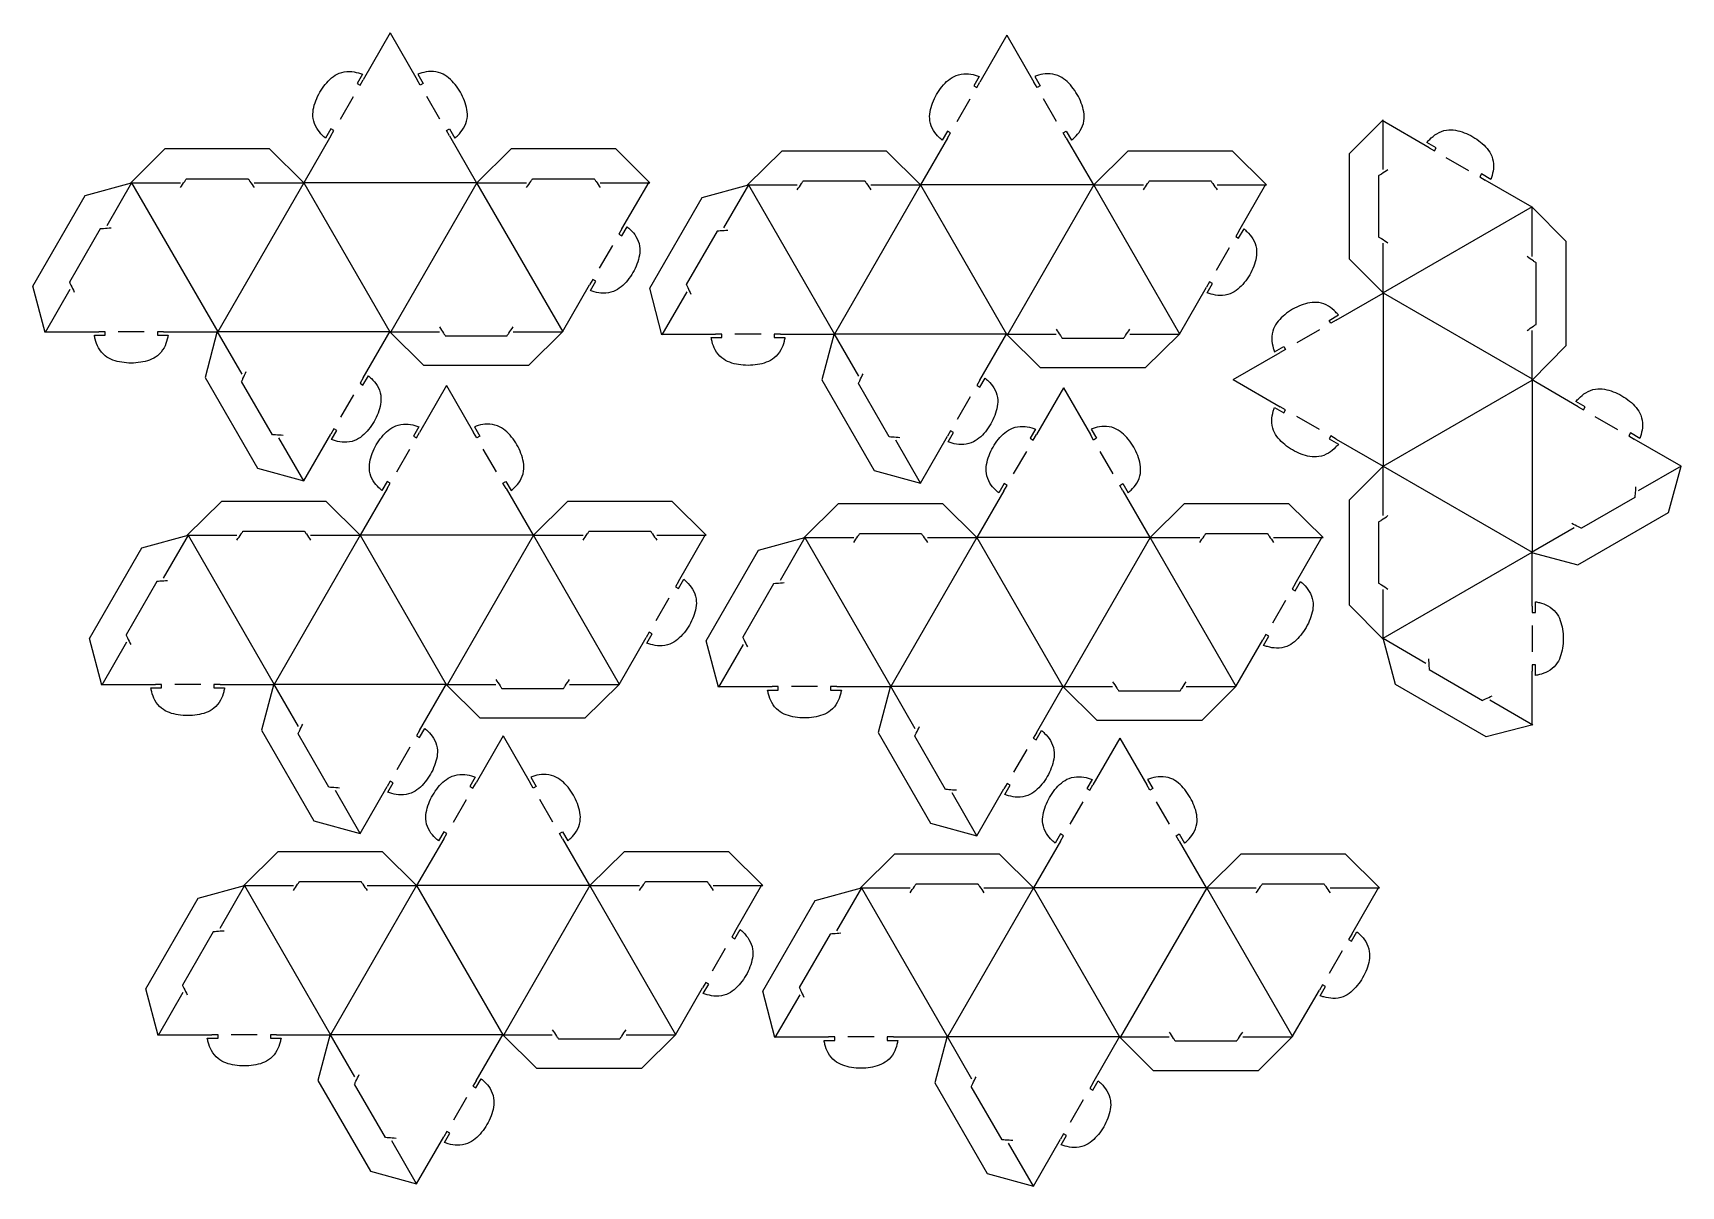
# Model space of a CAD drawing. Extents: x 2 to 244, y -37 to 132.
import ezdxf

# ---------------------------------------------------------------- set-up
doc = ezdxf.new("R2010")
doc.units = 0
doc.layers.get('0').update_dxf_attribs({"linetype": 'CONTINUOUS'})

msp = doc.modelspace()

# ---------------------------------------------------------------- linework, layer by layer
at = {"color": 5}
for p, q in [((54.762513, 131.777813), (50.805269, 124.92329)), ((54.762513, 131.777819), (58.719757, 124.923296)), ((145.053157, 131.447077), (141.095913, 124.592554)), ((145.053157, 131.447083), (149.010401, 124.59256)), ((50.697271, 125.747004), (49.91435, 124.390949)), ((58.827755, 125.74701), (59.610676, 124.390954)), ((49.91435, 124.390949), (50.352238, 124.138134)), ((50.352238, 124.138134), (50.805232, 124.923307)), ((59.172788, 124.13814), (58.719793, 124.923313)), ((59.610676, 124.390954), (59.172788, 124.13814)), ((140.987915, 125.416268), (140.204994, 124.060212)), ((140.204994, 124.060212), (140.642882, 123.807398)), ((140.642882, 123.807398), (141.095877, 124.592571)), ((149.463433, 123.807403), (149.010438, 124.592577)), ((149.118399, 125.416273), (149.90132, 124.060218)), ((149.90132, 124.060218), (149.463433, 123.807403)), ((200.112224, 119.063383), (195.161913, 114.073522)), ((206.865835, 114.989195), (200.011312, 118.946439)), ((46.066829, 116.716742), (42.109585, 109.862219)), ((46.082678, 117.754298), (45.299754, 116.398232)), ((46.066831, 116.716737), (46.520314, 117.501628)), ((46.520314, 117.501628), (46.082678, 117.754298)), ((63.004711, 117.501633), (63.442348, 117.754304)), ((63.458194, 116.716742), (63.004711, 117.501633)), ((63.442348, 117.754304), (64.225272, 116.398238)), ((63.458197, 116.716748), (67.415441, 109.862225)), ((136.357473, 116.386006), (132.400229, 109.531483)), ((136.373322, 117.423562), (135.590399, 116.067496)), ((136.357476, 116.386), (136.810959, 117.170891)), ((136.810959, 117.170891), (136.373322, 117.423562)), ((153.295356, 117.170897), (153.732992, 117.423568)), ((153.748839, 116.386006), (153.295356, 117.170897)), ((153.732992, 117.423568), (154.515916, 116.067501)), ((153.748842, 116.386012), (157.706085, 109.531489)), ((21.793525, 114.812535), (16.803664, 109.862225)), ((37.119727, 114.812535), (21.793525, 114.812535)), ((42.109588, 109.862225), (37.119727, 114.812535)), ((72.464038, 114.81253), (67.474177, 109.862219)), ((87.79024, 114.81253), (72.464038, 114.81253)), ((92.780101, 109.862219), (87.79024, 114.81253)), ((112.084169, 114.481799), (107.094308, 109.531489)), ((127.410371, 114.481799), (112.084169, 114.481799)), ((132.400232, 109.531489), (127.410371, 114.481799)), ((162.754683, 114.481793), (157.764821, 109.531483)), ((178.080884, 114.481793), (162.754683, 114.481793)), ((183.070746, 109.531483), (178.080884, 114.481793)), ((195.161913, 114.073522), (195.161913, 98.74732)), ((207.903391, 114.973346), (206.547325, 115.756269)), ((206.86583, 114.989192), (207.650721, 114.535709)), ((207.650721, 114.535709), (207.903391, 114.973346)), ((214.540042, 111.141674), (214.287227, 110.703786)), ((215.896097, 110.358753), (214.540042, 111.141674)), ((10.138127, 108.016029), (16.920152, 109.862219)), ((24.951231, 110.453943), (33.965425, 110.453943)), ((75.621746, 110.453938), (84.635938, 110.453938)), ((88.705913, 103.108608), (92.663157, 109.963131)), ((100.428772, 107.685292), (107.210795, 109.531483)), ((115.241877, 110.123207), (124.256069, 110.123207)), ((165.912391, 110.123201), (174.926583, 110.123201)), ((178.996557, 102.777871), (182.953801, 109.632394)), ((199.520505, 101.905029), (199.520505, 110.91922)), ((214.287227, 110.703786), (215.0724, 110.250791)), ((221.926906, 106.293511), (215.072383, 110.250755)), ((2.475026, 94.743146), (10.138127, 108.016029)), ((92.765671, 94.41241), (100.428772, 107.685292)), ((221.926906, 106.293511), (226.877217, 101.30365)), ((12.333926, 103.102077), (7.826829, 95.295556)), ((88.70591, 103.108613), (88.252427, 102.323722)), ((88.252427, 102.323722), (88.690063, 102.071051)), ((88.690063, 102.071051), (89.472987, 103.427118)), ((102.624571, 102.771341), (98.117474, 94.96482)), ((178.996554, 102.777877), (178.543071, 101.992986)), ((178.543071, 101.992986), (178.980708, 101.740315)), ((178.980708, 101.740315), (179.763632, 103.096382)), ((226.877217, 101.30365), (226.877217, 85.977448)), ((195.161913, 98.74732), (200.112224, 93.757459)), ((222.518625, 89.135156), (222.518625, 98.149348)), ((4.267191, 87.946645), (2.475026, 94.743146)), ((80.010229, 88.047536), (83.967472, 94.90206)), ((84.420504, 95.687216), (83.967509, 94.902043)), ((84.07547, 94.078346), (84.858392, 95.434401)), ((84.858392, 95.434401), (84.420504, 95.687216)), ((94.557836, 87.615909), (92.765671, 94.41241)), ((170.300873, 87.7168), (174.258117, 94.571323)), ((174.711148, 95.35648), (174.258153, 94.571306)), ((174.366115, 93.74761), (175.149036, 95.103665)), ((175.149036, 95.103665), (174.711148, 95.35648)), ((193.257695, 89.741479), (200.112218, 93.698723)), ((192.220139, 89.72563), (193.576205, 90.508554)), ((192.47281, 89.287993), (192.220139, 89.72563)), ((193.257701, 89.741477), (192.47281, 89.287993)), ((4.208948, 88.047491), (12.12376, 88.04768)), ((11.464403, 87.542294), (13.03024, 87.542294)), ((13.030241, 88.047923), (12.123764, 88.047641)), ((13.03024, 87.542294), (13.030241, 88.047923)), ((20.693587, 88.04763), (20.693586, 87.542294)), ((20.693586, 87.542294), (22.259437, 87.542294)), ((21.600063, 88.047347), (20.693587, 88.04763)), ((21.60006, 88.047345), (29.514871, 88.047534)), ((29.456628, 88.148414), (27.664463, 81.351913)), ((50.805272, 81.293911), (54.762516, 88.148434)), ((59.694166, 83.097226), (54.704305, 88.047536)), ((62.851874, 87.455818), (71.866066, 87.455818)), ((80.010229, 88.047536), (75.020368, 83.097226)), ((94.499594, 87.716755), (102.414406, 87.716944)), ((101.755047, 87.211558), (103.320884, 87.211558)), ((103.320884, 87.717187), (102.414409, 87.716905)), ((103.320884, 87.211558), (103.320884, 87.717187)), ((111.890708, 87.716611), (110.98423, 87.716893)), ((110.98423, 87.716893), (110.98423, 87.211558)), ((110.98423, 87.211558), (112.550081, 87.211558)), ((111.890703, 87.716608), (119.805515, 87.716797)), ((119.747273, 87.817678), (117.955108, 81.021177)), ((141.095916, 80.963175), (145.05316, 87.817698)), ((149.98481, 82.76649), (144.994949, 87.7168)), ((153.142518, 87.125082), (162.15671, 87.125082)), ((170.300873, 87.7168), (165.311012, 82.76649)), ((178.196624, 81.045795), (185.051147, 85.003039)), ((184.227433, 85.111037), (185.583489, 85.893958)), ((185.836303, 85.45607), (185.05113, 85.003076)), ((185.583489, 85.893958), (185.836303, 85.45607)), ((226.877217, 85.977448), (221.926906, 80.987587)), ((75.020368, 83.097226), (59.694166, 83.097226)), ((165.311012, 82.76649), (149.98481, 82.76649)), ((27.664463, 81.351913), (35.327565, 68.07903)), ((37.523364, 72.992982), (33.016266, 80.799503)), ((50.805269, 81.293916), (50.351786, 80.509025)), ((50.351786, 80.509025), (50.789422, 80.256355)), ((50.789422, 80.256355), (51.572346, 81.612421)), ((63.030887, 80.183157), (59.073644, 73.328634)), ((63.030887, 80.183166), (66.988131, 73.328643)), ((117.955108, 81.021177), (125.618209, 67.748294)), ((127.814008, 72.662246), (123.306911, 80.468766)), ((141.095913, 80.96318), (140.64243, 80.178289)), ((140.64243, 80.178289), (141.080067, 79.925618)), ((141.080067, 79.925618), (141.862991, 81.281685)), ((153.321532, 79.852424), (149.364288, 72.997901)), ((153.321532, 79.85243), (157.278776, 72.997907)), ((178.196629, 81.045795), (185.051152, 77.088551)), ((228.680532, 77.088554), (221.826009, 81.045798)), ((229.718088, 77.072704), (228.362022, 77.855628)), ((184.227439, 76.980553), (185.583494, 76.197632)), ((185.836309, 76.63552), (185.051136, 77.088515)), ((185.583494, 76.197632), (185.836309, 76.63552)), ((228.680526, 77.088551), (229.465418, 76.635068)), ((229.465418, 76.635068), (229.718088, 77.072704)), ((42.109588, 66.23284), (46.066831, 73.087363)), ((46.519863, 73.872519), (46.066868, 73.087346)), ((46.174829, 72.263649), (46.95775, 73.619704)), ((46.95775, 73.619704), (46.519863, 73.872519)), ((58.965646, 74.152348), (58.182724, 72.796293)), ((58.182724, 72.796293), (58.620612, 72.543478)), ((58.620612, 72.543478), (59.073607, 73.328651)), ((67.441163, 72.543487), (66.988168, 73.32866)), ((67.096129, 74.152356), (67.87905, 72.796301)), ((67.87905, 72.796301), (67.441163, 72.543487)), ((132.400232, 65.902103), (136.357476, 72.756626)), ((136.810507, 73.541783), (136.357512, 72.756609)), ((136.465474, 71.932913), (137.248395, 73.288968)), ((137.248395, 73.288968), (136.810507, 73.541783)), ((149.25629, 73.821615), (148.473369, 72.465559)), ((148.473369, 72.465559), (148.911256, 72.212745)), ((148.911256, 72.212745), (149.364251, 72.997918)), ((157.731807, 72.21275), (157.278812, 72.997924)), ((157.386774, 73.82162), (158.169695, 72.465565)), ((158.169695, 72.465565), (157.731807, 72.21275)), ((192.472815, 72.803597), (192.220144, 72.36596)), ((193.257706, 72.350114), (192.472815, 72.803597)), ((236.354739, 73.241033), (236.101924, 72.803145)), ((236.101924, 72.803145), (236.887097, 72.35015)), ((237.710794, 72.458112), (236.354739, 73.241033)), ((192.220144, 72.36596), (193.576211, 71.583036)), ((193.257701, 72.350111), (200.112224, 68.392867)), ((243.741603, 68.39287), (236.88708, 72.350114)), ((35.327565, 68.07903), (42.109588, 66.23284)), ((125.618209, 67.748294), (132.400232, 65.902103)), ((200.112218, 68.39287), (195.161908, 63.403009)), ((241.895413, 61.610847), (243.741603, 68.39287)), ((54.351053, 66.159642), (53.568129, 64.803576)), ((54.335206, 65.122081), (54.788689, 65.906972)), ((54.788689, 65.906972), (54.351053, 66.159642)), ((71.273086, 65.90698), (71.710722, 66.159651)), ((71.726569, 65.122089), (71.273086, 65.90698)), ((71.710722, 66.159651), (72.493646, 64.803584)), ((144.641697, 65.828909), (143.858773, 64.472843)), ((144.62585, 64.791347), (145.079333, 65.576238)), ((145.079333, 65.576238), (144.641697, 65.828909)), ((161.56373, 65.576244), (162.001367, 65.828915)), ((162.017213, 64.791353), (161.56373, 65.576244)), ((162.001367, 65.828915), (162.78429, 64.472848)), ((30.061899, 63.217882), (25.072039, 58.267572)), ((45.388101, 63.217882), (30.061899, 63.217882)), ((50.377962, 58.267572), (45.388101, 63.217882)), ((54.335203, 65.122086), (50.377959, 58.267563)), ((71.726572, 65.122095), (75.683816, 58.267572)), ((80.732413, 63.217877), (75.742552, 58.267566)), ((96.058615, 63.217877), (80.732413, 63.217877)), ((101.048476, 58.267566), (96.058615, 63.217877)), ((120.352543, 62.887146), (115.362682, 57.936836)), ((135.678745, 62.887146), (120.352543, 62.887146)), ((140.668606, 57.936836), (135.678745, 62.887146)), ((144.625847, 64.791353), (140.668604, 57.93683)), ((162.017216, 64.791359), (165.97446, 57.936836)), ((171.023057, 62.88714), (166.033196, 57.93683)), ((186.349259, 62.88714), (171.023057, 62.88714)), ((191.33912, 57.93683), (186.349259, 62.88714)), ((195.161908, 63.403009), (195.161908, 48.076807)), ((236.981461, 63.806646), (229.17494, 59.299548)), ((228.62253, 53.947746), (241.895413, 61.610847)), ((18.406502, 56.421376), (25.188527, 58.267566)), ((33.219607, 58.85929), (42.233799, 58.85929)), ((83.890121, 58.859285), (92.904313, 58.859285)), ((96.974287, 51.513954), (100.931531, 58.368478)), ((108.697147, 56.090639), (115.47917, 57.93683)), ((123.510252, 58.528554), (132.524444, 58.528554)), ((174.180765, 58.528548), (183.194957, 58.528548)), ((187.264932, 51.183218), (191.222176, 58.037741)), ((199.5205, 51.234515), (199.5205, 60.248707)), ((10.743401, 43.148493), (18.406502, 56.421376)), ((101.034046, 42.817756), (108.697147, 56.090639)), ((221.826029, 55.739911), (228.62253, 53.947746)), ((221.927098, 47.883341), (221.926909, 55.798153)), ((20.6023, 51.507424), (16.095203, 43.700903)), ((96.974285, 51.51396), (96.520802, 50.729069)), ((96.520802, 50.729069), (96.958438, 50.476398)), ((96.958438, 50.476398), (97.741362, 51.832465)), ((110.892946, 51.176688), (106.385848, 43.370167)), ((187.264929, 51.183224), (186.811446, 50.398333)), ((187.249082, 50.145662), (188.032006, 51.501729)), ((186.811446, 50.398333), (187.249082, 50.145662)), ((222.432149, 46.976868), (222.432149, 48.542719)), ((195.161908, 48.076807), (200.112218, 43.086946)), ((221.927095, 47.883346), (221.926813, 46.976868)), ((221.926813, 46.976868), (222.432149, 46.976868)), ((92.688878, 44.092563), (92.235884, 43.307389)), ((92.343845, 42.483693), (93.126766, 43.839748)), ((93.126766, 43.839748), (92.688878, 44.092563)), ((182.979523, 43.761827), (182.526528, 42.976653)), ((182.634489, 42.152957), (183.41741, 43.509012)), ((183.41741, 43.509012), (182.979523, 43.761827)), ((12.535565, 36.351992), (10.743401, 43.148493)), ((88.278603, 36.452883), (92.235847, 43.307406)), ((102.82621, 36.021256), (101.034046, 42.817756)), ((178.569247, 36.122147), (182.526491, 42.97667)), ((201.958414, 36.42141), (200.112224, 43.203433)), ((206.872366, 38.617209), (214.678887, 34.110112)), ((222.432149, 39.313522), (221.92652, 39.313522)), ((221.92652, 39.313522), (221.926802, 38.407046)), ((222.432149, 37.747685), (222.432149, 39.313522)), ((12.477323, 36.452838), (20.392135, 36.453027)), ((21.298615, 36.45327), (20.392139, 36.452988)), ((21.298614, 35.947641), (21.298615, 36.45327)), ((29.868439, 36.452694), (28.961961, 36.452977)), ((28.961961, 36.452977), (28.961961, 35.947641)), ((29.868433, 36.452691), (37.783245, 36.452881)), ((37.725003, 36.553761), (35.932838, 29.75726)), ((59.073646, 29.699258), (63.03089, 36.553781)), ((67.96254, 31.502573), (62.972679, 36.452883)), ((88.278603, 36.452883), (83.288742, 31.502573)), ((128.015647, 36.223025), (126.223482, 29.426524)), ((149.364291, 29.368521), (153.321535, 36.223044)), ((215.231297, 28.758309), (201.958414, 36.42141)), ((221.926952, 30.492232), (221.926762, 38.407044)), ((19.732777, 35.947641), (21.298614, 35.947641)), ((28.961961, 35.947641), (30.527811, 35.947641)), ((71.120248, 35.861165), (80.13444, 35.861165)), ((102.767968, 36.122102), (110.68278, 36.122291)), ((110.023422, 35.616904), (111.589258, 35.616904)), ((111.589258, 36.122534), (110.682783, 36.122252)), ((111.589258, 35.616904), (111.589258, 36.122534)), ((120.159083, 36.121958), (119.252605, 36.12224)), ((119.252605, 36.12224), (119.252605, 35.616904)), ((119.252605, 35.616904), (120.818456, 35.616904)), ((120.159077, 36.121955), (128.073889, 36.122144)), ((158.253184, 31.171837), (153.263323, 36.122147)), ((161.410893, 35.530429), (170.425085, 35.530429)), ((178.569247, 36.122147), (173.579386, 31.171837)), ((83.288742, 31.502573), (67.96254, 31.502573)), ((35.932838, 29.75726), (43.595939, 16.484377)), ((45.791738, 21.398329), (41.284641, 29.204849)), ((59.073644, 29.699263), (58.62016, 28.914372)), ((59.057797, 28.661701), (59.840721, 30.017768)), ((126.223482, 29.426524), (133.886583, 16.153641)), ((149.364288, 29.368527), (148.910805, 28.583636)), ((149.348441, 28.330965), (150.131365, 29.687032)), ((173.579386, 31.171837), (158.253184, 31.171837)), ((222.027798, 30.550474), (215.231297, 28.758309)), ((58.62016, 28.914372), (59.057797, 28.661701)), ((71.299262, 28.919241), (67.342018, 22.064718)), ((71.299262, 28.919246), (75.256506, 22.064723)), ((136.082382, 21.067593), (131.575285, 28.874113)), ((148.910805, 28.583636), (149.348441, 28.330965)), ((161.589906, 28.588502), (157.632662, 21.733978)), ((161.589906, 28.58851), (165.54715, 21.733987)), ((54.788237, 22.277866), (54.335243, 21.492693)), ((54.443204, 20.668996), (55.226125, 22.025051)), ((55.226125, 22.025051), (54.788237, 22.277866)), ((67.23402, 22.888431), (66.451099, 21.532376)), ((66.888987, 21.279561), (67.341981, 22.064734)), ((75.709537, 21.279567), (75.256542, 22.06474)), ((75.364504, 22.888437), (76.147425, 21.532382)), ((145.078882, 21.94713), (144.625887, 21.161956)), ((145.516769, 21.694315), (145.078882, 21.94713)), ((157.524664, 22.557692), (156.741743, 21.201637)), ((157.179631, 20.948822), (157.632626, 21.733995)), ((166.000182, 20.948831), (165.547187, 21.734004)), ((165.655148, 22.5577), (166.438069, 21.201645)), ((50.377962, 14.638187), (54.335206, 21.49271)), ((66.451099, 21.532376), (66.888987, 21.279561)), ((76.147425, 21.532382), (75.709537, 21.279567)), ((140.668606, 14.30745), (144.62585, 21.161973)), ((144.733848, 20.33826), (145.516769, 21.694315)), ((156.741743, 21.201637), (157.179631, 20.948822)), ((166.438069, 21.201645), (166.000182, 20.948831)), ((43.595939, 16.484377), (50.377962, 14.638187)), ((62.619427, 14.895726), (61.836503, 13.539659)), ((62.60358, 13.858164), (63.057064, 14.643055)), ((63.057064, 14.643055), (62.619427, 14.895726)), ((79.54146, 14.64306), (79.979097, 14.895731)), ((79.994943, 13.858169), (79.54146, 14.64306)), ((79.979097, 14.895731), (80.762021, 13.539665)), ((133.886583, 16.153641), (140.668606, 14.30745)), ((152.910072, 14.564987), (152.127148, 13.20892)), ((153.347708, 14.312316), (152.910072, 14.564987)), ((169.832105, 14.312324), (170.269741, 14.564995)), ((170.269741, 14.564995), (171.052665, 13.208929)), ((62.603578, 13.858169), (58.646334, 7.003646)), ((79.994946, 13.858175), (83.95219, 7.003652)), ((152.894222, 13.52743), (148.936978, 6.672907)), ((152.894225, 13.527425), (153.347708, 14.312316)), ((170.285588, 13.527433), (169.832105, 14.312324)), ((170.285591, 13.527439), (174.242834, 6.672916)), ((38.330274, 11.953962), (33.340413, 7.003652)), ((53.656476, 11.953962), (38.330274, 11.953962)), ((58.646337, 7.003652), (53.656476, 11.953962)), ((89.000787, 11.953957), (84.010926, 7.003646)), ((104.326989, 11.953957), (89.000787, 11.953957)), ((109.31685, 7.003646), (104.326989, 11.953957)), ((128.620918, 11.623226), (123.631057, 6.672916)), ((143.94712, 11.623226), (128.620918, 11.623226)), ((148.936981, 6.672916), (143.94712, 11.623226)), ((179.291432, 11.623221), (174.301571, 6.67291)), ((194.617634, 11.623221), (179.291432, 11.623221)), ((199.607495, 6.67291), (194.617634, 11.623221)), ((41.487982, 7.59537), (50.502174, 7.59537)), ((92.158495, 7.595365), (101.172687, 7.595365)), ((131.778626, 7.264634), (140.792818, 7.264634)), ((182.44914, 7.264629), (191.463332, 7.264629)), ((19.011775, -8.115427), (26.674877, 5.157456)), ((26.674877, 5.157456), (33.4569, 7.003646)), ((105.242662, 0.250035), (109.199906, 7.104558)), ((109.30242, -8.446163), (116.965521, 4.82672)), ((116.965521, 4.82672), (123.747544, 6.67291)), ((195.533306, -0.080701), (199.49055, 6.773822)), ((28.870676, 0.243504), (24.363578, -7.563017)), ((105.242659, 0.25004), (104.789176, -0.534851)), ((105.226812, -0.787521), (106.009736, 0.568545)), ((195.517457, -1.118258), (196.300381, 0.237809)), ((104.789176, -0.534851), (105.226812, -0.787521)), ((119.16132, -0.087232), (114.654223, -7.893753)), ((195.533304, -0.080696), (195.07982, -0.865587)), ((195.07982, -0.865587), (195.517457, -1.118258)), ((100.957253, -7.171357), (100.504258, -7.95653)), ((101.395141, -7.424172), (100.957253, -7.171357)), ((20.80394, -14.911928), (19.011775, -8.115427)), ((96.546978, -14.811036), (100.504221, -7.956513)), ((100.612219, -8.780227), (101.395141, -7.424172)), ((111.094585, -15.242664), (109.30242, -8.446163)), ((186.837622, -15.141773), (190.794866, -8.28725)), ((191.247897, -7.502093), (190.794902, -8.287266)), ((190.902864, -9.110963), (191.685785, -7.754908)), ((191.685785, -7.754908), (191.247897, -7.502093)), ((20.745697, -14.811081), (28.660511, -14.810892)), ((28.001152, -15.316279), (29.566989, -15.316279)), ((29.566989, -14.81065), (28.660513, -14.810932)), ((29.566989, -15.316279), (29.566989, -14.81065)), ((38.136813, -14.811225), (37.230335, -14.810943)), ((37.230335, -14.810943), (37.230335, -15.316279)), ((37.230335, -15.316279), (38.796186, -15.316279)), ((38.136807, -14.811228), (46.05162, -14.811039)), ((45.993377, -14.710159), (44.201213, -21.50666)), ((67.342018, -21.564662), (71.299262, -14.710139)), ((76.230915, -19.761347), (71.241054, -14.811036)), ((79.388623, -15.402755), (88.402815, -15.402755)), ((96.546978, -14.811036), (91.557117, -19.761347)), ((111.036343, -15.141818), (118.951155, -15.141629)), ((118.291796, -15.647015), (119.857633, -15.647015)), ((119.857633, -15.141386), (118.951158, -15.141668)), ((119.857633, -15.647015), (119.857633, -15.141386)), ((128.427457, -15.141962), (127.520979, -15.141679)), ((127.520979, -15.141679), (127.520979, -15.647015)), ((127.520979, -15.647015), (129.08683, -15.647015)), ((128.427452, -15.141964), (136.342264, -15.141775)), ((136.284022, -15.040895), (134.491857, -21.837396)), ((157.632665, -21.895398), (161.589909, -15.040875)), ((166.521559, -20.092083), (161.531698, -15.141773)), ((169.679267, -15.733491), (178.693459, -15.733491)), ((186.837622, -15.141773), (181.847761, -20.092083)), ((44.201213, -21.50666), (51.864314, -34.779543)), ((67.342018, -21.564656), (66.888535, -22.349547)), ((67.326171, -22.602218), (68.109095, -21.246152)), ((91.557117, -19.761347), (76.230915, -19.761347)), ((157.616816, -22.932954), (158.39974, -21.576888)), ((181.847761, -20.092083), (166.521559, -20.092083)), ((54.060113, -29.865591), (49.553015, -22.05907)), ((66.888535, -22.349547), (67.326171, -22.602218)), ((134.491857, -21.837396), (142.154958, -35.110279)), ((144.350757, -30.196327), (139.84366, -22.389806)), ((157.632662, -21.895393), (157.179179, -22.680284)), ((157.179179, -22.680284), (157.616816, -22.932954)), ((58.646337, -36.625733), (62.603578, -29.77121)), ((63.056609, -28.986054), (62.603617, -29.771227)), ((62.711578, -30.594924), (63.494497, -29.238869)), ((63.494497, -29.238869), (63.056609, -28.986054)), ((148.936981, -36.956469), (152.894225, -30.101946)), ((153.347256, -29.31679), (152.894261, -30.101963)), ((153.002223, -30.92566), (153.785144, -29.569605)), ((153.785144, -29.569605), (153.347256, -29.31679)), ((51.864314, -34.779543), (58.646337, -36.625733)), ((142.154958, -35.110279), (148.936981, -36.956469))]:
    msp.add_line(p, q, dxfattribs=at)
at = {"color": 1}
for p, q in [((47.48186, 119.166871), (49.390797, 122.472873)), ((62.043166, 119.166877), (60.134229, 122.472879)), ((137.772504, 118.836135), (139.681441, 122.142137)), ((152.33381, 118.836141), (150.424873, 122.142143)), ((200.112413, 111.813439), (200.112226, 119.063383)), ((209.315964, 113.574164), (212.621966, 111.665227)), ((16.920152, 109.862219), (13.289844, 103.573964)), ((16.803664, 109.862225), (24.064607, 109.862036)), ((16.920154, 109.862216), (29.514871, 88.047528)), ((42.109585, 109.862219), (29.514868, 88.047531)), ((34.859643, 109.862036), (42.109588, 109.862222)), ((67.474177, 109.862219), (42.109585, 109.862214)), ((42.109588, 109.862222), (54.704305, 88.047531)), ((67.474177, 109.862219), (54.87946, 88.047531)), ((67.474177, 109.862219), (74.73512, 109.86203)), ((80.068894, 88.047531), (67.474177, 109.862219)), ((85.530157, 109.86203), (92.780101, 109.862216)), ((107.210795, 109.531483), (103.580489, 103.243228)), ((107.094308, 109.531489), (114.355251, 109.5313)), ((107.210798, 109.53148), (119.805515, 87.716792)), ((132.400229, 109.531483), (119.805512, 87.716795)), ((125.150287, 109.5313), (132.400232, 109.531486)), ((157.764821, 109.531483), (132.400229, 109.531477)), ((132.400232, 109.531486), (144.994949, 87.716795)), ((157.764821, 109.531483), (145.170104, 87.716795)), ((157.764821, 109.531483), (165.025764, 109.531294)), ((170.359538, 87.716795), (157.764821, 109.531483)), ((175.820801, 109.531294), (183.070746, 109.53148)), ((221.926912, 106.352176), (200.112224, 93.757459)), ((221.926717, 99.043566), (221.926904, 106.293511)), ((87.290882, 100.658478), (85.381945, 97.352477)), ((177.581526, 100.327742), (175.672589, 97.02174)), ((200.112224, 93.757459), (200.112413, 101.018402)), ((7.892327, 94.225189), (4.267192, 87.946645)), ((98.182972, 93.894453), (94.557836, 87.615909)), ((200.112224, 93.757459), (200.112229, 68.392867)), ((200.112224, 93.757459), (221.926912, 81.162742)), ((18.770669, 88.047731), (14.95312, 88.04792)), ((33.081764, 81.86987), (29.456628, 88.148414)), ((54.879463, 88.047534), (29.514871, 88.047528)), ((54.704305, 88.047536), (61.965247, 88.047726)), ((72.760284, 88.047726), (80.010229, 88.047539)), ((109.061315, 87.716995), (105.243765, 87.717184)), ((123.372409, 81.539134), (119.747273, 87.817678)), ((145.170107, 87.716797), (119.805515, 87.716792)), ((144.994949, 87.7168), (152.255892, 87.716989)), ((163.050928, 87.716989), (170.300873, 87.716803)), ((190.807566, 88.326448), (187.501564, 86.417511)), ((221.926906, 80.987587), (221.926717, 88.24853)), ((200.112221, 68.39287), (221.926912, 80.987587)), ((221.926909, 81.162745), (221.926915, 55.798153)), ((49.390241, 78.843782), (47.481304, 75.53778)), ((139.680885, 78.513045), (137.771948, 75.207043)), ((190.807571, 73.765142), (187.50157, 75.674079)), ((231.130661, 75.673523), (234.436663, 73.764586)), ((42.109588, 66.23284), (38.479281, 72.521095)), ((55.750234, 67.572215), (57.659171, 70.878217)), ((70.311541, 67.572224), (68.402604, 70.878226)), ((132.400232, 65.902103), (128.769926, 72.190359)), ((146.040879, 67.241482), (147.949816, 70.547484)), ((160.602185, 67.241488), (158.693248, 70.54749)), ((200.112407, 61.142925), (200.112221, 68.39287)), ((200.112224, 68.392867), (221.926912, 55.79815)), ((243.741603, 68.39287), (237.453348, 64.762563)), ((25.188527, 58.267566), (21.558218, 51.979311)), ((25.072039, 58.267572), (32.332981, 58.267383)), ((25.188528, 58.267563), (37.783245, 36.452875)), ((50.377959, 58.267566), (37.783242, 36.452878)), ((43.128017, 58.267383), (50.377962, 58.267569)), ((75.742552, 58.267566), (50.377959, 58.26756)), ((50.377962, 58.267569), (62.972679, 36.452878)), ((75.742552, 58.267566), (63.147835, 36.452878)), ((75.742552, 58.267566), (83.003494, 58.267377)), ((88.337269, 36.452878), (75.742552, 58.267566)), ((93.798531, 58.267377), (101.048476, 58.267563)), ((115.47917, 57.93683), (111.848863, 51.648574)), ((115.362682, 57.936836), (122.623625, 57.936646)), ((115.479172, 57.936827), (128.073889, 36.122139)), ((140.668604, 57.93683), (128.073887, 36.122142)), ((133.418662, 57.936646), (140.668606, 57.936833)), ((166.033196, 57.93683), (140.668604, 57.936824)), ((140.668606, 57.936833), (153.263323, 36.122142)), ((166.033196, 57.93683), (153.438479, 36.122142)), ((166.033196, 57.93683), (173.294139, 57.936641)), ((178.627913, 36.122142), (166.033196, 57.93683)), ((184.089175, 57.936641), (191.33912, 57.936827)), ((228.104573, 59.365047), (221.826029, 55.739911)), ((200.112226, 43.203436), (221.926915, 55.798153)), ((95.559256, 49.063825), (93.650319, 45.757823)), ((185.849901, 48.733089), (183.940964, 45.427087)), ((200.112218, 43.086946), (200.112407, 50.347888)), ((221.926712, 45.053953), (221.926523, 41.236403)), ((16.160702, 42.630536), (12.535566, 36.351992)), ((106.451346, 42.2998), (102.82621, 36.021256)), ((200.112224, 43.203433), (206.400479, 39.573127)), ((27.039044, 36.453078), (23.221495, 36.453267)), ((41.350139, 30.275217), (37.725003, 36.553761)), ((63.147837, 36.452881), (37.783245, 36.452875)), ((62.972679, 36.452883), (70.233622, 36.453072)), ((81.028659, 36.453072), (88.278603, 36.452886)), ((131.640783, 29.944481), (128.015647, 36.223025)), ((117.329689, 36.122342), (113.51214, 36.122531)), ((153.438482, 36.122144), (128.073889, 36.122139)), ((153.263323, 36.122147), (160.524266, 36.122336)), ((171.319303, 36.122336), (178.569247, 36.12215)), ((215.749254, 34.17561), (222.027798, 30.550474)), ((57.658615, 27.249128), (55.749678, 23.943127)), ((147.94926, 26.918392), (146.040323, 23.61239)), ((50.377962, 14.638187), (46.747656, 20.926442)), ((64.018609, 16.308299), (65.927546, 19.614301)), ((78.579915, 16.308304), (76.670978, 19.614306)), ((140.668606, 14.30745), (137.0383, 20.595706)), ((154.309253, 15.97756), (156.21819, 19.283561)), ((168.870559, 15.977568), (166.961622, 19.28357)), ((33.4569, 7.003646), (29.826593, 0.715391)), ((33.340413, 7.003652), (40.601355, 7.003463)), ((33.456903, 7.003644), (46.05162, -14.811045)), ((58.646334, 7.003646), (46.051617, -14.811042)), ((51.396392, 7.003463), (58.646337, 7.003649)), ((84.010926, 7.003646), (58.646334, 7.003641)), ((58.646337, 7.003649), (71.241054, -14.811042)), ((84.010926, 7.003646), (71.416209, -14.811042)), ((84.010926, 7.003646), (91.271869, 7.003457)), ((96.605643, -14.811042), (84.010926, 7.003646)), ((102.066906, 7.003457), (109.31685, 7.003644)), ((123.747544, 6.67291), (120.117238, 0.384655)), ((123.631057, 6.672916), (130.892, 6.672727)), ((123.747547, 6.672907), (136.342264, -15.141781)), ((148.936978, 6.67291), (136.342261, -15.141778)), ((141.687036, 6.672727), (148.936981, 6.672913)), ((174.301571, 6.67291), (148.936978, 6.672905)), ((148.936981, 6.672913), (161.531698, -15.141778)), ((174.301571, 6.67291), (161.706854, -15.141778)), ((174.301571, 6.67291), (181.562513, 6.672721)), ((186.896288, -15.141778), (174.301571, 6.67291)), ((192.35755, 6.672721), (199.607495, 6.672907)), ((103.827631, -2.200094), (101.918694, -5.506096)), ((194.118275, -2.530831), (192.209338, -5.836833)), ((24.429076, -8.633384), (20.803941, -14.911928)), ((114.719721, -8.96412), (111.094585, -15.242664)), ((35.30742, -14.810842), (31.48987, -14.810653)), ((49.618513, -20.988703), (45.993377, -14.710159)), ((71.416212, -14.811039), (46.05162, -14.811045)), ((71.241054, -14.811036), (78.501996, -14.810847)), ((89.297033, -14.810847), (96.546978, -14.811034)), ((125.598064, -15.141578), (121.780514, -15.141389)), ((139.909158, -21.319439), (136.284022, -15.040895)), ((161.706856, -15.141775), (136.342264, -15.141781)), ((161.531698, -15.141773), (168.792641, -15.141583)), ((179.587677, -15.141583), (186.837622, -15.14177)), ((65.92699, -24.014791), (64.01805, -27.320793)), ((156.217634, -24.345527), (154.308697, -27.651529)), ((58.646337, -36.625733), (55.01603, -30.337478)), ((148.936981, -36.956469), (145.306675, -30.668214))]:
    msp.add_line(p, q, dxfattribs=at)
at = {"color": 5}
for points, knots in [([(45.299754, 116.398232), (45.151286, 116.529239), (44.669862, 116.954041), (43.921327, 117.837364), (43.244162, 119.5977), (43.771597, 121.971492), (45.104822, 124.28098), (46.89723, 125.924427), (48.760415, 126.218742), (49.900282, 126.013512), (50.50943, 125.809817), (50.697271, 125.747004)], [0, 0, 0, 0, 0.594052, 1.926274, 3.438882, 6.074693, 8.833683, 11.469466, 12.982642, 14.315441, 14.909673, 14.909673, 14.909673, 14.909673]), ([(64.225272, 116.398238), (64.37374, 116.529244), (64.855164, 116.954047), (65.603699, 117.83737), (66.280864, 119.597706), (65.753429, 121.971498), (64.420204, 124.280986), (62.627795, 125.924432), (60.76461, 126.218748), (59.624744, 126.013518), (59.015596, 125.809822), (58.827755, 125.74701)], [0, 0, 0, 0, 0.594052, 1.926274, 3.438882, 6.074693, 8.833683, 11.469466, 12.982642, 14.315441, 14.909673, 14.909673, 14.909673, 14.909673]), ([(135.590399, 116.067496), (135.44193, 116.198503), (134.960506, 116.623305), (134.211971, 117.506628), (133.534807, 119.266964), (134.062242, 121.640756), (135.395466, 123.950244), (137.187875, 125.59369), (139.05106, 125.888006), (140.190926, 125.682776), (140.800074, 125.479081), (140.987915, 125.416268)], [0, 0, 0, 0, 0.594052, 1.926274, 3.438882, 6.074693, 8.833683, 11.469466, 12.982642, 14.315441, 14.909673, 14.909673, 14.909673, 14.909673]), ([(154.515916, 116.067501), (154.664385, 116.198508), (155.145809, 116.623311), (155.894343, 117.506633), (156.571508, 119.26697), (156.044073, 121.640761), (154.710848, 123.95025), (152.91844, 125.593696), (151.055255, 125.888011), (149.915389, 125.682782), (149.30624, 125.479086), (149.118399, 125.416273)], [0, 0, 0, 0, 0.594052, 1.926274, 3.438882, 6.074693, 8.833683, 11.469466, 12.982642, 14.315441, 14.909673, 14.909673, 14.909673, 14.909673]), ([(206.547325, 115.756269), (206.678332, 115.904738), (207.103134, 116.386162), (207.986457, 117.134697), (209.746793, 117.811861), (212.120585, 117.284426), (214.430073, 115.951202), (216.07352, 114.158793), (216.367835, 112.295608), (216.162605, 111.155742), (215.95891, 110.546594), (215.896097, 110.358753)], [0, 0, 0, 0, 0.594052, 1.926274, 3.438882, 6.074693, 8.833683, 11.469466, 12.982642, 14.315441, 14.909673, 14.909673, 14.909673, 14.909673]), ([(199.520505, 110.91922), (199.536669, 110.93026), (199.665978, 111.018578), (200.102396, 111.316651), (200.52265, 111.603684), (200.829759, 111.813439)], [0, 0, 0, 0, 0.058722, 0.469774, 1.585488, 1.585488, 1.585488, 1.585488]), ([(24.064607, 109.144689), (24.272581, 109.451798), (24.557176, 109.872052), (24.852718, 110.308471), (24.940285, 110.43778), (24.951231, 110.453943)], [0, 0, 0, 0, 1.112709, 1.522654, 1.581218, 1.581218, 1.581218, 1.581218]), ([(33.965425, 110.453943), (33.976464, 110.43778), (34.064782, 110.308471), (34.362855, 109.872052), (34.649888, 109.451798), (34.859643, 109.144689)], [0, 0, 0, 0, 0.058722, 0.469774, 1.585488, 1.585488, 1.585488, 1.585488]), ([(74.73512, 109.144683), (74.943094, 109.451792), (75.22769, 109.872047), (75.523232, 110.308465), (75.6108, 110.437774), (75.621746, 110.453938)], [0, 0, 0, 0, 1.11271, 1.522655, 1.581219, 1.581219, 1.581219, 1.581219]), ([(84.635938, 110.453938), (84.646978, 110.437774), (84.735296, 110.308465), (85.033369, 109.872047), (85.320402, 109.451792), (85.530157, 109.144683)], [0, 0, 0, 0, 0.058722, 0.469774, 1.585488, 1.585488, 1.585488, 1.585488]), ([(114.355251, 108.813953), (114.563225, 109.121062), (114.847821, 109.541316), (115.143363, 109.977734), (115.230931, 110.107043), (115.241877, 110.123207)], [0, 0, 0, 0, 1.11271, 1.522655, 1.581219, 1.581219, 1.581219, 1.581219]), ([(124.256069, 110.123207), (124.267109, 110.107043), (124.355427, 109.977734), (124.653499, 109.541316), (124.940532, 109.121062), (125.150287, 108.813953)], [0, 0, 0, 0, 0.058722, 0.469774, 1.585488, 1.585488, 1.585488, 1.585488]), ([(165.025764, 108.813947), (165.233738, 109.121056), (165.518335, 109.541311), (165.813877, 109.977729), (165.901445, 110.107038), (165.912391, 110.123201)], [0, 0, 0, 0, 1.11271, 1.522655, 1.581219, 1.581219, 1.581219, 1.581219]), ([(174.926583, 110.123201), (174.937622, 110.107038), (175.02594, 109.977729), (175.324013, 109.541311), (175.611046, 109.121056), (175.820801, 108.813947)], [0, 0, 0, 0, 0.058722, 0.469774, 1.585488, 1.585488, 1.585488, 1.585488]), ([(13.911086, 103.215288), (13.541134, 103.188732), (13.034886, 103.152393), (12.509166, 103.114656), (12.353397, 103.103475), (12.333926, 103.102077)], [0, 0, 0, 0, 1.112709, 1.522654, 1.581218, 1.581218, 1.581218, 1.581218]), ([(89.472987, 103.427118), (89.621456, 103.296111), (90.10288, 102.871308), (90.851415, 101.987986), (91.528579, 100.227649), (91.001144, 97.853858), (89.66792, 95.54437), (87.875511, 93.900923), (86.012326, 93.606608), (84.87246, 93.811837), (84.263311, 94.015533), (84.07547, 94.078346)], [0, 0, 0, 0, 0.594052, 1.926274, 3.438882, 6.074693, 8.833683, 11.469466, 12.982642, 14.315441, 14.909673, 14.909673, 14.909673, 14.909673]), ([(104.20173, 102.884551), (103.83178, 102.857996), (103.325531, 102.821657), (102.799811, 102.78392), (102.644042, 102.772738), (102.624571, 102.771341)], [0, 0, 0, 0, 1.112709, 1.522654, 1.581217, 1.581217, 1.581217, 1.581217]), ([(179.763632, 103.096382), (179.9121, 102.965375), (180.393524, 102.540572), (181.142059, 101.65725), (181.819224, 99.896913), (181.291789, 97.523122), (179.958564, 95.213633), (178.166155, 93.570187), (176.30297, 93.275872), (175.163104, 93.481101), (174.553956, 93.684797), (174.366115, 93.74761)], [0, 0, 0, 0, 0.594052, 1.926274, 3.438882, 6.074693, 8.833683, 11.469466, 12.982642, 14.315441, 14.909673, 14.909673, 14.909673, 14.909673]), ([(200.829759, 101.018402), (200.52265, 101.226376), (200.102396, 101.510972), (199.665978, 101.806515), (199.536669, 101.894083), (199.520505, 101.905029)], [0, 0, 0, 0, 1.11271, 1.522655, 1.581219, 1.581219, 1.581219, 1.581219]), ([(222.518625, 98.149348), (222.502461, 98.160388), (222.373152, 98.248705), (221.936734, 98.546778), (221.516479, 98.833811), (221.20937, 99.043566)], [0, 0, 0, 0, 0.058722, 0.469774, 1.585488, 1.585488, 1.585488, 1.585488]), ([(7.826829, 95.295556), (7.835307, 95.277914), (7.903133, 95.136774), (8.132046, 94.660427), (8.352481, 94.201723), (8.513568, 93.866516)], [0, 0, 0, 0, 0.058722, 0.469774, 1.585487, 1.585487, 1.585487, 1.585487]), ([(98.117474, 94.96482), (98.125952, 94.947178), (98.193778, 94.806038), (98.422691, 94.329691), (98.643126, 93.870986), (98.804214, 93.535779)], [0, 0, 0, 0, 0.058722, 0.469774, 1.585487, 1.585487, 1.585487, 1.585487]), ([(193.576205, 90.508554), (193.445198, 90.657022), (193.020396, 91.138446), (192.137073, 91.886981), (190.376737, 92.564146), (188.002945, 92.036711), (185.693457, 90.703486), (184.050011, 88.911078), (183.755695, 87.047892), (183.960925, 85.908026), (184.16462, 85.298878), (184.227433, 85.111037)], [0, 0, 0, 0, 0.594052, 1.926274, 3.438882, 6.074693, 8.833683, 11.469466, 12.982642, 14.315441, 14.909673, 14.909673, 14.909673, 14.909673]), ([(22.259437, 87.542294), (22.220216, 87.348213), (22.093037, 86.718887), (21.702324, 85.628976), (20.516409, 84.162368), (18.196929, 83.432243), (15.53024, 83.432104), (13.210771, 84.162654), (12.024294, 85.629061), (11.632094, 86.718827), (11.503926, 87.348212), (11.464403, 87.542294)], [0, 0, 0, 0, 0.594052, 1.926273, 3.438881, 6.074691, 8.833682, 11.469465, 12.982641, 14.315438, 14.909669, 14.909669, 14.909669, 14.909669]), ([(61.965247, 88.765072), (62.173221, 88.457963), (62.457818, 88.037709), (62.75336, 87.601291), (62.840928, 87.471982), (62.851874, 87.455818)], [0, 0, 0, 0, 1.11271, 1.522655, 1.581219, 1.581219, 1.581219, 1.581219]), ([(71.866066, 87.455818), (71.877105, 87.471982), (71.965423, 87.601291), (72.263496, 88.037709), (72.550529, 88.457963), (72.760284, 88.765072)], [0, 0, 0, 0, 0.058722, 0.469774, 1.585488, 1.585488, 1.585488, 1.585488]), ([(112.550081, 87.211558), (112.51086, 87.017477), (112.383682, 86.388151), (111.992969, 85.29824), (110.807054, 83.831631), (108.487574, 83.101506), (105.820885, 83.101368), (103.501415, 83.831918), (102.314938, 85.298324), (101.922739, 86.388091), (101.79457, 87.017476), (101.755047, 87.211558)], [0, 0, 0, 0, 0.594052, 1.926273, 3.43888, 6.074691, 8.833683, 11.469466, 12.982641, 14.315438, 14.90967, 14.90967, 14.90967, 14.90967]), ([(152.255892, 88.434336), (152.463866, 88.127227), (152.748462, 87.706973), (153.044004, 87.270555), (153.131572, 87.141245), (153.142518, 87.125082)], [0, 0, 0, 0, 1.11271, 1.522655, 1.581219, 1.581219, 1.581219, 1.581219]), ([(162.15671, 87.125082), (162.16775, 87.141245), (162.256068, 87.270555), (162.55414, 87.706973), (162.841173, 88.127227), (163.050928, 88.434336)], [0, 0, 0, 0, 0.058722, 0.469774, 1.585488, 1.585488, 1.585488, 1.585488]), ([(221.20937, 88.24853), (221.516479, 88.456504), (221.936734, 88.7411), (222.373152, 89.036642), (222.502461, 89.12421), (222.518625, 89.135156)], [0, 0, 0, 0, 1.11271, 1.522655, 1.581219, 1.581219, 1.581219, 1.581219]), ([(33.016266, 80.799503), (33.024744, 80.817145), (33.092571, 80.958285), (33.321484, 81.434632), (33.541919, 81.893336), (33.703006, 82.228543)], [0, 0, 0, 0, 0.058722, 0.469774, 1.585487, 1.585487, 1.585487, 1.585487]), ([(51.572346, 81.612421), (51.720815, 81.481414), (52.202239, 81.056612), (52.950774, 80.173289), (53.627938, 78.412953), (53.100503, 76.039161), (51.767279, 73.729673), (49.97487, 72.086226), (48.111685, 71.791911), (46.971819, 71.997141), (46.36267, 72.200836), (46.174829, 72.263649)], [0, 0, 0, 0, 0.594052, 1.926274, 3.438882, 6.074693, 8.833683, 11.469466, 12.982642, 14.315441, 14.909673, 14.909673, 14.909673, 14.909673]), ([(123.306911, 80.468766), (123.315389, 80.486409), (123.383215, 80.627549), (123.612128, 81.103896), (123.832563, 81.5626), (123.99365, 81.897807)], [0, 0, 0, 0, 0.058722, 0.469774, 1.585487, 1.585487, 1.585487, 1.585487]), ([(141.862991, 81.281685), (142.011459, 81.150678), (142.492883, 80.725875), (143.241418, 79.842553), (143.918583, 78.082216), (143.391148, 75.708425), (142.057923, 73.398936), (140.265514, 71.75549), (138.402329, 71.461175), (137.262463, 71.666404), (136.653315, 71.8701), (136.465474, 71.932913)], [0, 0, 0, 0, 0.594052, 1.926274, 3.438882, 6.074693, 8.833683, 11.469466, 12.982642, 14.315441, 14.909673, 14.909673, 14.909673, 14.909673]), ([(228.362022, 77.855628), (228.493029, 78.004097), (228.917831, 78.485521), (229.801154, 79.234056), (231.56149, 79.91122), (233.935282, 79.383785), (236.24477, 78.050561), (237.888216, 76.258152), (238.182532, 74.394967), (237.977302, 73.255101), (237.773607, 72.645953), (237.710794, 72.458112)], [0, 0, 0, 0, 0.594052, 1.926274, 3.438882, 6.074693, 8.833683, 11.469466, 12.982642, 14.315441, 14.909673, 14.909673, 14.909673, 14.909673]), ([(193.576211, 71.583036), (193.445204, 71.434568), (193.020401, 70.953144), (192.137079, 70.204609), (190.376742, 69.527444), (188.002951, 70.054879), (185.693463, 71.388104), (184.050016, 73.180513), (183.755701, 75.043698), (183.96093, 76.183564), (184.164626, 76.792712), (184.227439, 76.980553)], [0, 0, 0, 0, 0.594052, 1.926274, 3.438882, 6.074693, 8.833683, 11.469466, 12.982642, 14.315441, 14.909673, 14.909673, 14.909673, 14.909673]), ([(39.100523, 72.879771), (38.730572, 72.906327), (38.224323, 72.942666), (37.698603, 72.980403), (37.542835, 72.991584), (37.523364, 72.992982)], [0, 0, 0, 0, 1.112709, 1.522654, 1.581217, 1.581217, 1.581217, 1.581217]), ([(53.568129, 64.803576), (53.41966, 64.934583), (52.938236, 65.359386), (52.189701, 66.242708), (51.512537, 68.003045), (52.039972, 70.376836), (53.373196, 72.686324), (55.165605, 74.329771), (57.02879, 74.624086), (58.168656, 74.418857), (58.777805, 74.215161), (58.965646, 74.152348)], [0, 0, 0, 0, 0.594052, 1.926274, 3.438882, 6.074693, 8.833683, 11.469466, 12.982642, 14.315441, 14.909673, 14.909673, 14.909673, 14.909673]), ([(72.493646, 64.803584), (72.642115, 64.934591), (73.123539, 65.359394), (73.872074, 66.242717), (74.549238, 68.003053), (74.021803, 70.376845), (72.688579, 72.686333), (70.89617, 74.329779), (69.032985, 74.624094), (67.893119, 74.418865), (67.28397, 74.215169), (67.096129, 74.152356)], [0, 0, 0, 0, 0.594052, 1.926274, 3.438882, 6.074693, 8.833683, 11.469466, 12.982642, 14.315441, 14.909673, 14.909673, 14.909673, 14.909673]), ([(129.391167, 72.549035), (129.021216, 72.575591), (128.514968, 72.61193), (127.989248, 72.649667), (127.833479, 72.660848), (127.814008, 72.662246)], [0, 0, 0, 0, 1.112709, 1.522654, 1.581217, 1.581217, 1.581217, 1.581217]), ([(143.858773, 64.472843), (143.710304, 64.603849), (143.22888, 65.028652), (142.480346, 65.911975), (141.803181, 67.672311), (142.330616, 70.046103), (143.663841, 72.355591), (145.456249, 73.999037), (147.319434, 74.293353), (148.4593, 74.088123), (149.068449, 73.884428), (149.25629, 73.821615)], [0, 0, 0, 0, 0.594052, 1.926274, 3.438882, 6.074693, 8.833683, 11.469466, 12.982642, 14.315441, 14.909673, 14.909673, 14.909673, 14.909673]), ([(162.78429, 64.472848), (162.932759, 64.603855), (163.414183, 65.028658), (164.162718, 65.91198), (164.839882, 67.672317), (164.312447, 70.046108), (162.979223, 72.355597), (161.186814, 73.999043), (159.323629, 74.293358), (158.183763, 74.088129), (157.574615, 73.884433), (157.386774, 73.82162)], [0, 0, 0, 0, 0.594052, 1.926274, 3.438882, 6.074693, 8.833683, 11.469466, 12.982642, 14.315441, 14.909673, 14.909673, 14.909673, 14.909673]), ([(237.094672, 65.383805), (237.068116, 65.013854), (237.031777, 64.507605), (236.99404, 63.981886), (236.982859, 63.826117), (236.981461, 63.806646)], [0, 0, 0, 0, 1.112709, 1.522654, 1.581217, 1.581217, 1.581217, 1.581217]), ([(199.5205, 60.248707), (199.536663, 60.259747), (199.665972, 60.348064), (200.10239, 60.646137), (200.522645, 60.93317), (200.829754, 61.142925)], [0, 0, 0, 0, 0.058722, 0.469774, 1.585488, 1.585488, 1.585488, 1.585488]), ([(32.332981, 57.550036), (32.540955, 57.857145), (32.825551, 58.277399), (33.121093, 58.713817), (33.208661, 58.843127), (33.219607, 58.85929)], [0, 0, 0, 0, 1.11271, 1.522655, 1.581219, 1.581219, 1.581219, 1.581219]), ([(42.233799, 58.85929), (42.244839, 58.843127), (42.333157, 58.713817), (42.63123, 58.277399), (42.918263, 57.857145), (43.128017, 57.550036)], [0, 0, 0, 0, 0.058722, 0.469774, 1.585488, 1.585488, 1.585488, 1.585488]), ([(83.003494, 57.55003), (83.211469, 57.857139), (83.496065, 58.277394), (83.791607, 58.713812), (83.879175, 58.843121), (83.890121, 58.859285)], [0, 0, 0, 0, 1.11271, 1.522655, 1.581219, 1.581219, 1.581219, 1.581219]), ([(92.904313, 58.859285), (92.915353, 58.843121), (93.00367, 58.713812), (93.301743, 58.277394), (93.588776, 57.857139), (93.798531, 57.55003)], [0, 0, 0, 0, 0.058722, 0.469774, 1.585488, 1.585488, 1.585488, 1.585488]), ([(122.623625, 57.2193), (122.831599, 57.526409), (123.116195, 57.946663), (123.411738, 58.383081), (123.499306, 58.51239), (123.510252, 58.528554)], [0, 0, 0, 0, 1.11271, 1.522655, 1.581219, 1.581219, 1.581219, 1.581219]), ([(132.524444, 58.528554), (132.535483, 58.51239), (132.623801, 58.383081), (132.921874, 57.946663), (133.208907, 57.526409), (133.418662, 57.2193)], [0, 0, 0, 0, 0.058722, 0.469774, 1.585488, 1.585488, 1.585488, 1.585488]), ([(173.294139, 57.219294), (173.502113, 57.526403), (173.786709, 57.946658), (174.082251, 58.383076), (174.169819, 58.512385), (174.180765, 58.528548)], [0, 0, 0, 0, 1.11271, 1.522655, 1.581219, 1.581219, 1.581219, 1.581219]), ([(183.194957, 58.528548), (183.205997, 58.512385), (183.294315, 58.383076), (183.592388, 57.946658), (183.879421, 57.526403), (184.089175, 57.219294)], [0, 0, 0, 0, 0.058722, 0.469774, 1.585488, 1.585488, 1.585488, 1.585488]), ([(229.17494, 59.299548), (229.157298, 59.308027), (229.016158, 59.375853), (228.539811, 59.604766), (228.081107, 59.825201), (227.7459, 59.986288)], [0, 0, 0, 0, 0.058722, 0.469774, 1.585487, 1.585487, 1.585487, 1.585487]), ([(22.17946, 51.620634), (21.809509, 51.594079), (21.30326, 51.55774), (20.77754, 51.520003), (20.621771, 51.508822), (20.6023, 51.507424)], [0, 0, 0, 0, 1.112709, 1.522654, 1.581218, 1.581218, 1.581218, 1.581218]), ([(97.741362, 51.832465), (97.88983, 51.701458), (98.371254, 51.276655), (99.119789, 50.393333), (99.796954, 48.632996), (99.269519, 46.259205), (97.936294, 43.949716), (96.143886, 42.30627), (94.280701, 42.011955), (93.140834, 42.217184), (92.531686, 42.42088), (92.343845, 42.483693)], [0, 0, 0, 0, 0.594052, 1.926274, 3.438882, 6.074693, 8.833683, 11.469466, 12.982642, 14.315441, 14.909673, 14.909673, 14.909673, 14.909673]), ([(112.470105, 51.289898), (112.100154, 51.263343), (111.593905, 51.227003), (111.068186, 51.189267), (110.912417, 51.178085), (110.892946, 51.176688)], [0, 0, 0, 0, 1.112709, 1.522654, 1.581217, 1.581217, 1.581217, 1.581217]), ([(188.032006, 51.501729), (188.180475, 51.370722), (188.661899, 50.945919), (189.410434, 50.062596), (190.087598, 48.30226), (189.560163, 45.928468), (188.226939, 43.61898), (186.43453, 41.975534), (184.571345, 41.681219), (183.431479, 41.886448), (182.82233, 42.090144), (182.634489, 42.152957)], [0, 0, 0, 0, 0.594052, 1.926274, 3.438882, 6.074693, 8.833683, 11.469466, 12.982642, 14.315441, 14.909673, 14.909673, 14.909673, 14.909673]), ([(200.829754, 50.347888), (200.522645, 50.555863), (200.10239, 50.840459), (199.665972, 51.136001), (199.536663, 51.223569), (199.5205, 51.234515)], [0, 0, 0, 0, 1.11271, 1.522655, 1.581219, 1.581219, 1.581219, 1.581219]), ([(222.432149, 48.542719), (222.62623, 48.503498), (223.255556, 48.37632), (224.345467, 47.985607), (225.812075, 46.799692), (226.5422, 44.480212), (226.542339, 41.813523), (225.811789, 39.494053), (224.345382, 38.307576), (223.255616, 37.915376), (222.62623, 37.787208), (222.432149, 37.747685)], [0, 0, 0, 0, 0.594052, 1.926273, 3.43888, 6.074691, 8.833683, 11.469466, 12.982641, 14.315438, 14.90967, 14.90967, 14.90967, 14.90967]), ([(16.095203, 43.700903), (16.103682, 43.683261), (16.171508, 43.542121), (16.400421, 43.065774), (16.620856, 42.60707), (16.781943, 42.271863)], [0, 0, 0, 0, 0.058722, 0.469774, 1.585487, 1.585487, 1.585487, 1.585487]), ([(106.385848, 43.370167), (106.394327, 43.352525), (106.462153, 43.211385), (106.691066, 42.735038), (106.911501, 42.276333), (107.072588, 41.941126)], [0, 0, 0, 0, 0.058722, 0.469774, 1.585487, 1.585487, 1.585487, 1.585487]), ([(206.759155, 40.194368), (206.785711, 39.824417), (206.82205, 39.318169), (206.859787, 38.792449), (206.870968, 38.63668), (206.872366, 38.617209)], [0, 0, 0, 0, 1.112709, 1.522654, 1.581217, 1.581217, 1.581217, 1.581217]), ([(70.233622, 37.170419), (70.441596, 36.86331), (70.726192, 36.443056), (71.021734, 36.006638), (71.109302, 35.877329), (71.120248, 35.861165)], [0, 0, 0, 0, 1.11271, 1.522655, 1.581219, 1.581219, 1.581219, 1.581219]), ([(80.13444, 35.861165), (80.14548, 35.877329), (80.233798, 36.006638), (80.531871, 36.443056), (80.818904, 36.86331), (81.028659, 37.170419)], [0, 0, 0, 0, 0.058722, 0.469774, 1.585488, 1.585488, 1.585488, 1.585488]), ([(160.524266, 36.839683), (160.73224, 36.532574), (161.016836, 36.11232), (161.312379, 35.675901), (161.399947, 35.546592), (161.410893, 35.530429)], [0, 0, 0, 0, 1.11271, 1.522655, 1.581219, 1.581219, 1.581219, 1.581219]), ([(170.425085, 35.530429), (170.436124, 35.546592), (170.524442, 35.675901), (170.822515, 36.11232), (171.109548, 36.532574), (171.319303, 36.839683)], [0, 0, 0, 0, 0.058722, 0.469774, 1.585488, 1.585488, 1.585488, 1.585488]), ([(30.527811, 35.947641), (30.48859, 35.75356), (30.361412, 35.124234), (29.970699, 34.034323), (28.784785, 32.567714), (26.465304, 31.83759), (23.798615, 31.837451), (21.479145, 32.568001), (20.292668, 34.034407), (19.900469, 35.124174), (19.7723, 35.753559), (19.732777, 35.947641)], [0, 0, 0, 0, 0.594052, 1.926273, 3.43888, 6.074692, 8.833683, 11.469466, 12.982641, 14.315438, 14.90967, 14.90967, 14.90967, 14.90967]), ([(120.818456, 35.616904), (120.779235, 35.422824), (120.652056, 34.793497), (120.261344, 33.703587), (119.075429, 32.236978), (116.755948, 31.506853), (114.08926, 31.506715), (111.76979, 32.237265), (110.583312, 33.703671), (110.191113, 34.793438), (110.062945, 35.422823), (110.023422, 35.616904)], [0, 0, 0, 0, 0.594052, 1.926273, 3.43888, 6.074691, 8.833683, 11.469466, 12.982641, 14.315438, 14.90967, 14.90967, 14.90967, 14.90967]), ([(214.678887, 34.110112), (214.696529, 34.11859), (214.837669, 34.186416), (215.314016, 34.415329), (215.77272, 34.635764), (216.107927, 34.796851)], [0, 0, 0, 0, 0.058722, 0.469774, 1.585487, 1.585487, 1.585487, 1.585487]), ([(41.284641, 29.204849), (41.293119, 29.222492), (41.360945, 29.363632), (41.589858, 29.839979), (41.810293, 30.298683), (41.971381, 30.63389)], [0, 0, 0, 0, 0.058722, 0.469774, 1.585487, 1.585487, 1.585487, 1.585487]), ([(59.840721, 30.017768), (59.989189, 29.886761), (60.470613, 29.461958), (61.219148, 28.578636), (61.896313, 26.818299), (61.368878, 24.444508), (60.035653, 22.13502), (58.243245, 20.491573), (56.380059, 20.197258), (55.240193, 20.402487), (54.631045, 20.606183), (54.443204, 20.668996)], [0, 0, 0, 0, 0.594052, 1.926274, 3.438882, 6.074693, 8.833683, 11.469466, 12.982642, 14.315441, 14.909673, 14.909673, 14.909673, 14.909673]), ([(131.575285, 28.874113), (131.583763, 28.891756), (131.651589, 29.032896), (131.880503, 29.509242), (132.100938, 29.967947), (132.262025, 30.303154)], [0, 0, 0, 0, 0.058722, 0.469774, 1.585487, 1.585487, 1.585487, 1.585487]), ([(150.131365, 29.687032), (150.279834, 29.556025), (150.761258, 29.131222), (151.509793, 28.2479), (152.186957, 26.487563), (151.659522, 24.113772), (150.326298, 21.804283), (148.533889, 20.160837), (146.670704, 19.866522), (145.530838, 20.071751), (144.921689, 20.275447), (144.733848, 20.33826)], [0, 0, 0, 0, 0.594052, 1.926274, 3.438882, 6.074693, 8.833683, 11.469466, 12.982642, 14.315441, 14.909673, 14.909673, 14.909673, 14.909673]), ([(61.836503, 13.539659), (61.688035, 13.670666), (61.206611, 14.095469), (60.458076, 14.978791), (59.780911, 16.739128), (60.308346, 19.112919), (61.641571, 21.422407), (63.433979, 23.065854), (65.297165, 23.360169), (66.437031, 23.15494), (67.046179, 22.951244), (67.23402, 22.888431)], [0, 0, 0, 0, 0.594052, 1.926274, 3.438882, 6.074693, 8.833683, 11.469466, 12.982642, 14.315441, 14.909673, 14.909673, 14.909673, 14.909673]), ([(80.762021, 13.539665), (80.910489, 13.670672), (81.391913, 14.095474), (82.140448, 14.978797), (82.817613, 16.739133), (82.290178, 19.112925), (80.956953, 21.422413), (79.164544, 23.065859), (77.301359, 23.360175), (76.161493, 23.154945), (75.552345, 22.95125), (75.364504, 22.888437)], [0, 0, 0, 0, 0.594052, 1.926274, 3.438882, 6.074693, 8.833683, 11.469466, 12.982642, 14.315441, 14.909673, 14.909673, 14.909673, 14.909673]), ([(152.127148, 13.20892), (151.978679, 13.339927), (151.497255, 13.76473), (150.74872, 14.648052), (150.071556, 16.408389), (150.598991, 18.78218), (151.932215, 21.091668), (153.724624, 22.735115), (155.587809, 23.02943), (156.727675, 22.824201), (157.336823, 22.620505), (157.524664, 22.557692)], [0, 0, 0, 0, 0.594052, 1.926274, 3.438882, 6.074693, 8.833683, 11.469466, 12.982642, 14.315441, 14.909673, 14.909673, 14.909673, 14.909673]), ([(171.052665, 13.208929), (171.201134, 13.339935), (171.682558, 13.764738), (172.431092, 14.648061), (173.108257, 16.408397), (172.580822, 18.782189), (171.247597, 21.091677), (169.455189, 22.735123), (167.592004, 23.029439), (166.452138, 22.824209), (165.842989, 22.620513), (165.655148, 22.5577)], [0, 0, 0, 0, 0.594052, 1.926274, 3.438882, 6.074693, 8.833683, 11.469466, 12.982642, 14.315441, 14.909673, 14.909673, 14.909673, 14.909673]), ([(47.368897, 21.285118), (46.998946, 21.311674), (46.492698, 21.348013), (45.966978, 21.38575), (45.811209, 21.396931), (45.791738, 21.398329)], [0, 0, 0, 0, 1.112709, 1.522654, 1.581217, 1.581217, 1.581217, 1.581217]), ([(137.659542, 20.954382), (137.289591, 20.980938), (136.783342, 21.017277), (136.257622, 21.055014), (136.101854, 21.066195), (136.082382, 21.067593)], [0, 0, 0, 0, 1.112709, 1.522654, 1.581217, 1.581217, 1.581217, 1.581217]), ([(40.601355, 6.286116), (40.809329, 6.593225), (41.093926, 7.01348), (41.389468, 7.449898), (41.477036, 7.579207), (41.487982, 7.59537)], [0, 0, 0, 0, 1.11271, 1.522655, 1.581219, 1.581219, 1.581219, 1.581219]), ([(50.502174, 7.59537), (50.513213, 7.579207), (50.601531, 7.449898), (50.899604, 7.01348), (51.186637, 6.593225), (51.396392, 6.286116)], [0, 0, 0, 0, 0.058722, 0.469774, 1.585488, 1.585488, 1.585488, 1.585488]), ([(91.271869, 6.286111), (91.479843, 6.59322), (91.764439, 7.013474), (92.059981, 7.449892), (92.147549, 7.579201), (92.158495, 7.595365)], [0, 0, 0, 0, 1.11271, 1.522655, 1.581219, 1.581219, 1.581219, 1.581219]), ([(101.172687, 7.595365), (101.183727, 7.579201), (101.272045, 7.449892), (101.570118, 7.013474), (101.857151, 6.59322), (102.066906, 6.286111)], [0, 0, 0, 0, 0.058722, 0.469774, 1.585488, 1.585488, 1.585488, 1.585488]), ([(130.892, 5.95538), (131.099974, 6.262489), (131.38457, 6.682743), (131.680112, 7.119162), (131.76768, 7.248471), (131.778626, 7.264634)], [0, 0, 0, 0, 1.11271, 1.522655, 1.581219, 1.581219, 1.581219, 1.581219]), ([(140.792818, 7.264634), (140.803858, 7.248471), (140.892176, 7.119162), (141.190248, 6.682743), (141.477281, 6.262489), (141.687036, 5.95538)], [0, 0, 0, 0, 0.058722, 0.469774, 1.585488, 1.585488, 1.585488, 1.585488]), ([(181.562513, 5.955374), (181.770487, 6.262483), (182.055084, 6.682738), (182.350626, 7.119156), (182.438194, 7.248465), (182.44914, 7.264629)], [0, 0, 0, 0, 1.11271, 1.522655, 1.581219, 1.581219, 1.581219, 1.581219]), ([(191.463332, 7.264629), (191.474371, 7.248465), (191.562689, 7.119156), (191.860762, 6.682738), (192.147795, 6.262483), (192.35755, 5.955374)], [0, 0, 0, 0, 0.058722, 0.469774, 1.585488, 1.585488, 1.585488, 1.585488]), ([(30.447835, 0.356715), (30.077884, 0.330159), (29.571635, 0.29382), (29.045916, 0.256083), (28.890147, 0.244902), (28.870676, 0.243504)], [0, 0, 0, 0, 1.112709, 1.522654, 1.581217, 1.581217, 1.581217, 1.581217]), ([(106.009736, 0.568545), (106.158205, 0.437538), (106.639629, 0.012736), (107.388164, -0.870587), (108.065328, -2.630923), (107.537893, -5.004715), (106.204669, -7.314203), (104.41226, -8.95765), (102.549075, -9.251965), (101.409209, -9.046735), (100.80006, -8.84304), (100.612219, -8.780227)], [0, 0, 0, 0, 0.594052, 1.926274, 3.438882, 6.074693, 8.833683, 11.469466, 12.982642, 14.315441, 14.909673, 14.909673, 14.909673, 14.909673]), ([(120.738479, 0.025979), (120.368529, -0.000577), (119.86228, -0.036916), (119.33656, -0.074653), (119.180791, -0.085834), (119.16132, -0.087232)], [0, 0, 0, 0, 1.112709, 1.522654, 1.581217, 1.581217, 1.581217, 1.581217]), ([(196.300381, 0.237809), (196.448849, 0.106802), (196.930273, -0.318001), (197.678808, -1.201323), (198.355973, -2.96166), (197.828538, -5.335451), (196.495313, -7.644939), (194.702904, -9.288386), (192.839719, -9.582701), (191.699853, -9.377472), (191.090705, -9.173776), (190.902864, -9.110963)], [0, 0, 0, 0, 0.594052, 1.926274, 3.438882, 6.074693, 8.833683, 11.469466, 12.982642, 14.315441, 14.909673, 14.909673, 14.909673, 14.909673]), ([(24.363578, -7.563017), (24.372056, -7.580659), (24.439882, -7.721799), (24.668795, -8.198146), (24.88923, -8.65685), (25.050317, -8.992057)], [0, 0, 0, 0, 0.058722, 0.469774, 1.585487, 1.585487, 1.585487, 1.585487]), ([(114.654223, -7.893753), (114.662701, -7.911395), (114.730527, -8.052535), (114.95944, -8.528882), (115.179875, -8.987586), (115.340963, -9.322793)], [0, 0, 0, 0, 0.058722, 0.469774, 1.585487, 1.585487, 1.585487, 1.585487]), ([(78.501996, -14.0935), (78.70997, -14.400609), (78.994567, -14.820864), (79.290109, -15.257282), (79.377677, -15.386591), (79.388623, -15.402755)], [0, 0, 0, 0, 1.11271, 1.522655, 1.581219, 1.581219, 1.581219, 1.581219]), ([(88.402815, -15.402755), (88.413854, -15.386591), (88.502172, -15.257282), (88.800245, -14.820864), (89.087278, -14.400609), (89.297033, -14.0935)], [0, 0, 0, 0, 0.058722, 0.469774, 1.585488, 1.585488, 1.585488, 1.585488]), ([(168.792641, -14.424237), (169.000615, -14.731346), (169.285211, -15.1516), (169.580753, -15.588018), (169.668321, -15.717327), (169.679267, -15.733491)], [0, 0, 0, 0, 1.11271, 1.522655, 1.581219, 1.581219, 1.581219, 1.581219]), ([(178.693459, -15.733491), (178.704499, -15.717327), (178.792817, -15.588018), (179.090889, -15.1516), (179.377922, -14.731346), (179.587677, -14.424237)], [0, 0, 0, 0, 0.058722, 0.469774, 1.585488, 1.585488, 1.585488, 1.585488]), ([(38.796186, -15.316279), (38.756965, -15.51036), (38.629787, -16.139686), (38.239074, -17.229597), (37.053159, -18.696205), (34.733678, -19.42633), (32.06699, -19.426469), (29.74752, -18.695919), (28.561042, -17.229512), (28.168843, -16.139746), (28.040675, -15.51036), (28.001152, -15.316279)], [0, 0, 0, 0, 0.594052, 1.926273, 3.43888, 6.074691, 8.833683, 11.469466, 12.982641, 14.315438, 14.90967, 14.90967, 14.90967, 14.90967]), ([(129.08683, -15.647015), (129.047609, -15.841096), (128.920431, -16.470422), (128.529718, -17.560333), (127.343804, -19.026942), (125.024323, -19.757066), (122.357634, -19.757205), (120.038164, -19.026655), (118.851687, -17.560249), (118.459488, -16.470482), (118.331319, -15.841097), (118.291796, -15.647015)], [0, 0, 0, 0, 0.594052, 1.926273, 3.43888, 6.074691, 8.833683, 11.469466, 12.982641, 14.315438, 14.90967, 14.90967, 14.90967, 14.90967]), ([(49.553015, -22.05907), (49.561493, -22.041428), (49.62932, -21.900288), (49.858233, -21.423941), (50.078668, -20.965237), (50.239755, -20.63003)], [0, 0, 0, 0, 0.058722, 0.469774, 1.585487, 1.585487, 1.585487, 1.585487]), ([(68.109095, -21.246152), (68.257564, -21.377159), (68.738987, -21.801961), (69.487521, -22.685284), (70.164684, -24.44562), (69.63725, -26.819412), (68.304025, -29.1289), (66.511616, -30.772346), (64.648432, -31.066662), (63.508567, -30.861432), (62.899419, -30.657737), (62.711578, -30.594924)], [0, 0, 0, 0, 0.594052, 1.926273, 3.43888, 6.074691, 8.833682, 11.469465, 12.98264, 14.315437, 14.909669, 14.909669, 14.909669, 14.909669]), ([(139.84366, -22.389806), (139.852138, -22.372164), (139.919964, -22.231024), (140.148877, -21.754677), (140.369312, -21.295973), (140.530399, -20.960766)], [0, 0, 0, 0, 0.058722, 0.469774, 1.585487, 1.585487, 1.585487, 1.585487]), ([(158.39974, -21.576888), (158.548208, -21.707895), (159.029632, -22.132698), (159.778167, -23.01602), (160.455332, -24.776357), (159.927897, -27.150148), (158.594672, -29.459636), (156.802263, -31.103083), (154.939078, -31.397398), (153.799212, -31.192169), (153.190064, -30.988473), (153.002223, -30.92566)], [0, 0, 0, 0, 0.594052, 1.926274, 3.438882, 6.074693, 8.833683, 11.469466, 12.982642, 14.315441, 14.909673, 14.909673, 14.909673, 14.909673]), ([(55.637272, -29.978802), (55.267321, -29.952246), (54.761072, -29.915907), (54.235353, -29.87817), (54.079584, -29.866989), (54.060113, -29.865591)], [0, 0, 0, 0, 1.112709, 1.522654, 1.581217, 1.581217, 1.581217, 1.581217]), ([(145.927916, -30.309538), (145.557965, -30.282982), (145.051717, -30.246643), (144.525997, -30.208906), (144.370228, -30.197725), (144.350757, -30.196327)], [0, 0, 0, 0, 1.112709, 1.522654, 1.581217, 1.581217, 1.581217, 1.581217])]:
    msp.add_open_spline(points, degree=3, knots=knots, dxfattribs=at)

doc.saveas('drawing.dxf')
